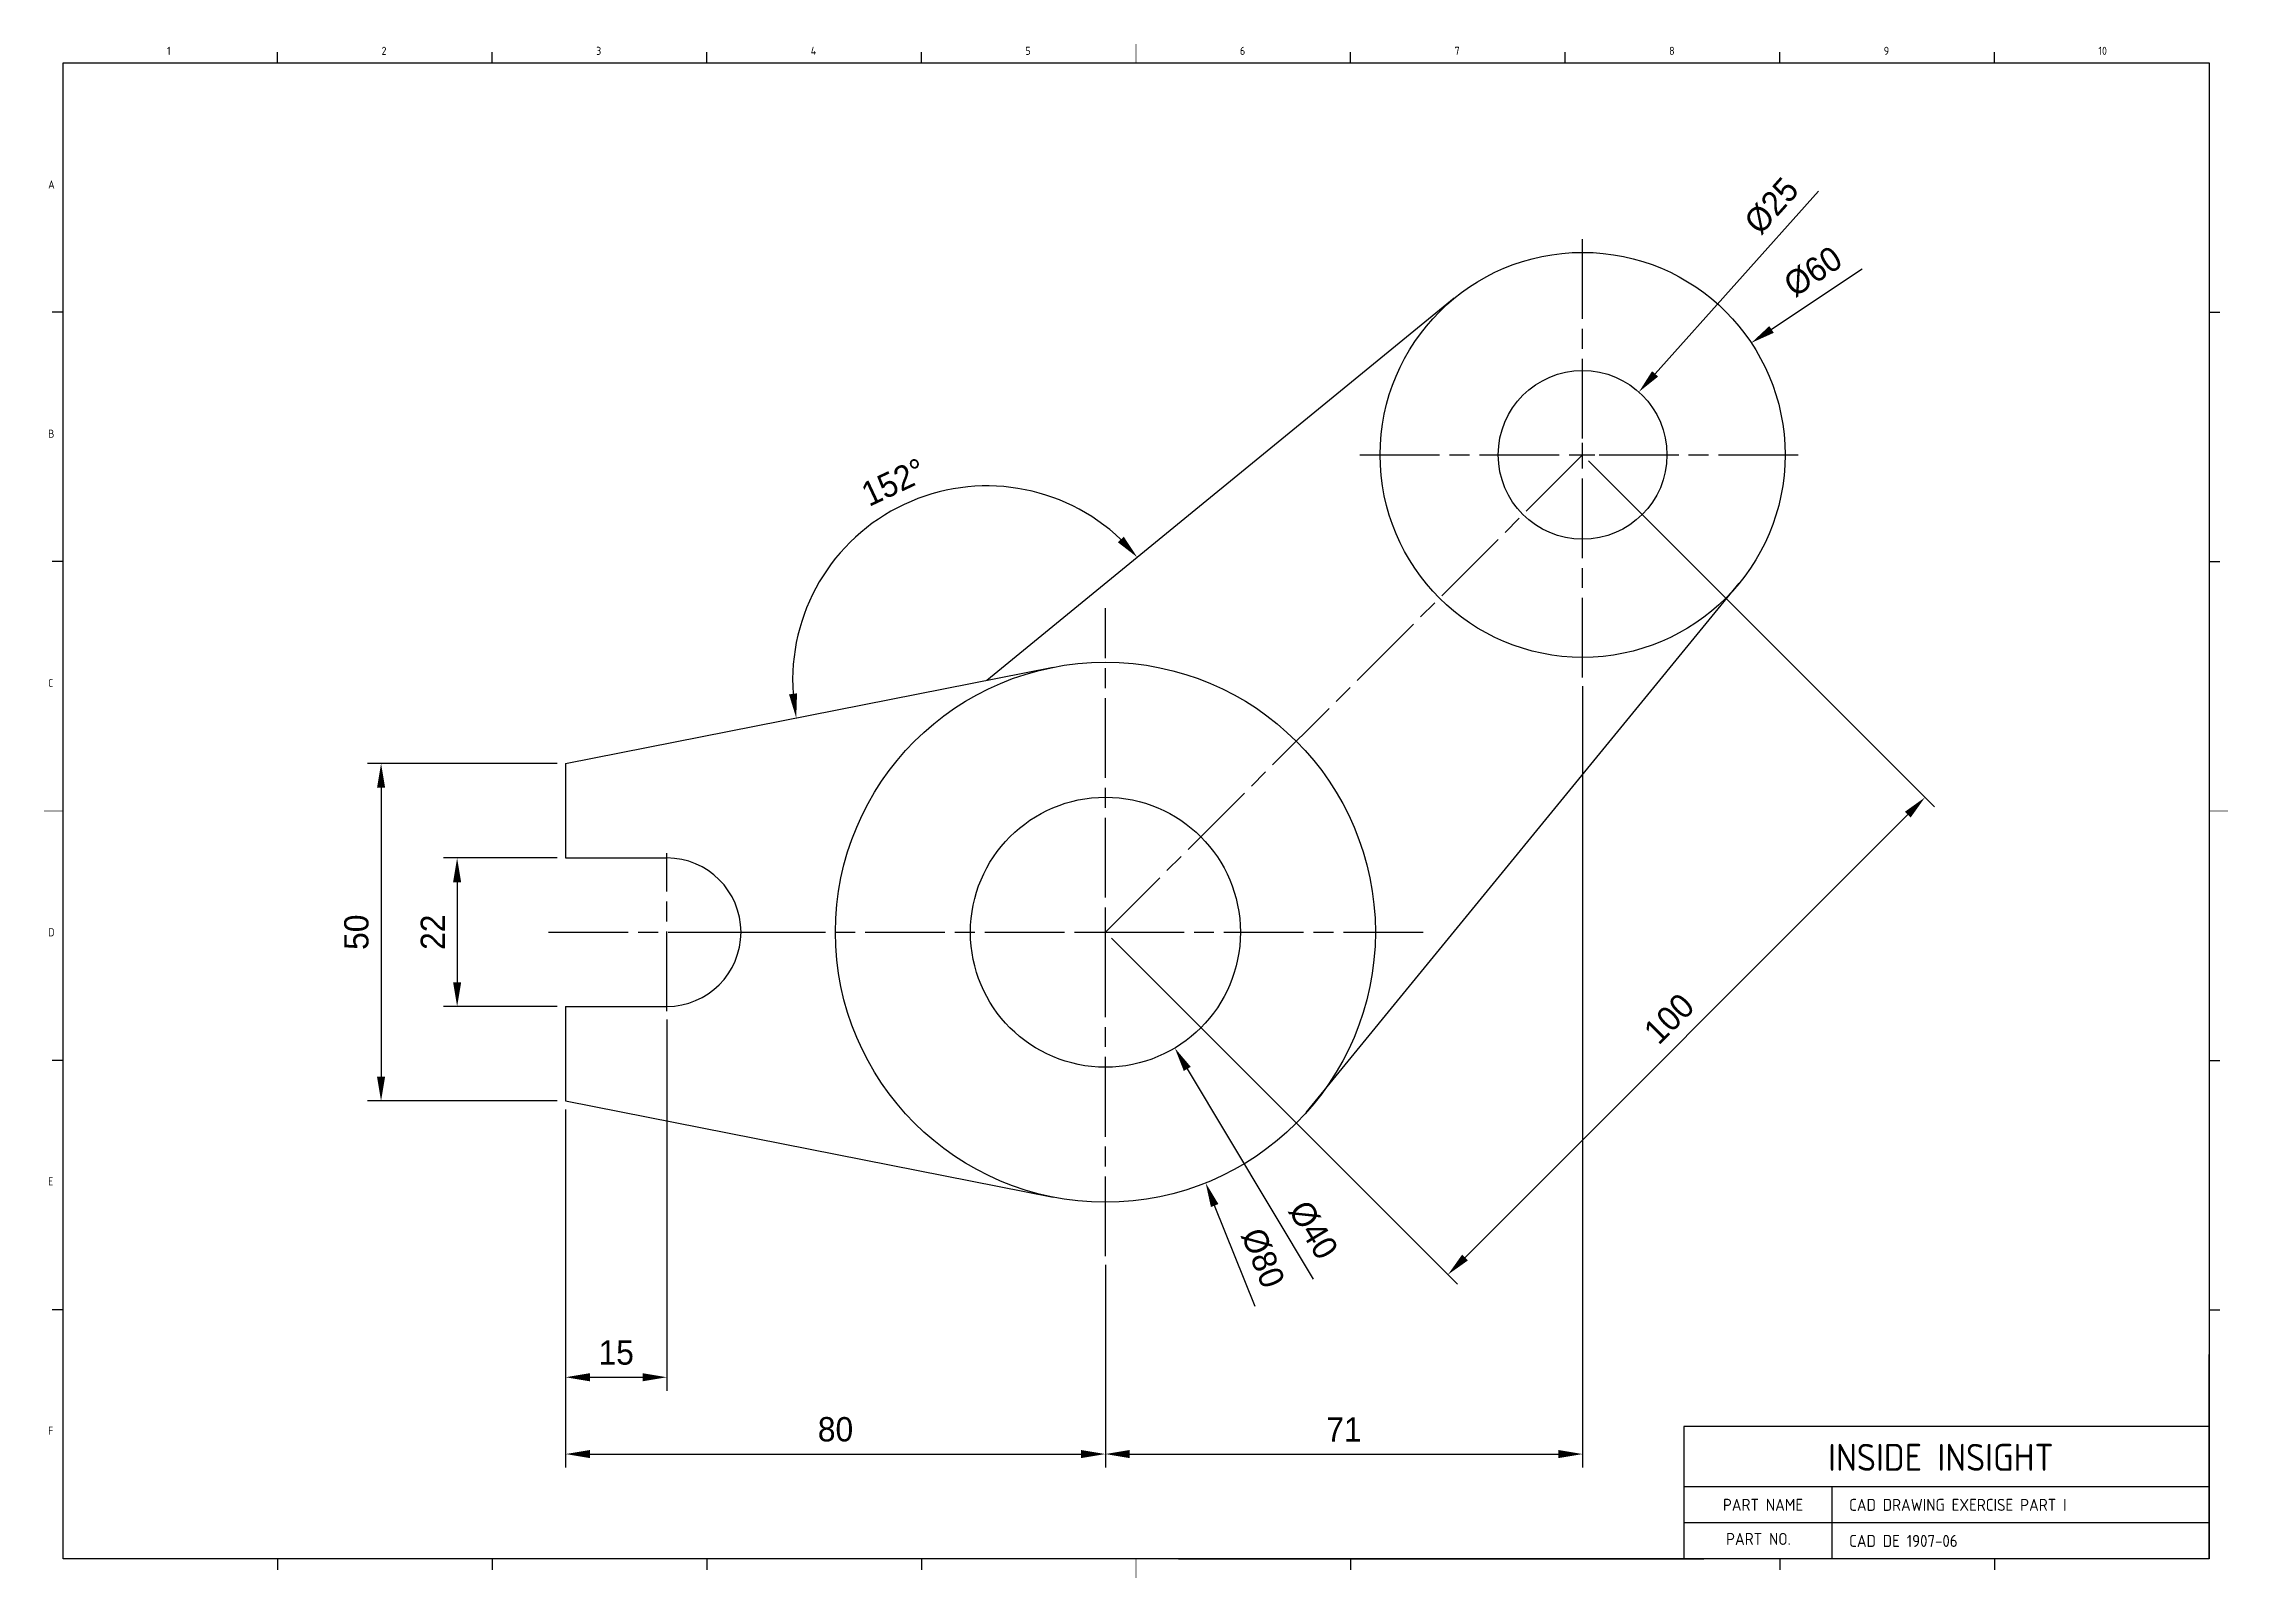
# Model space of a CAD drawing. Header units: inches. Extents: x 328 to 12229, y 132 to 477.
# Drawn here: x 2280.1 to 2603.8, y 137.6 to 364.9 of the extents above; entities that cross this region are included whole.
import ezdxf

# ---------------------------------------------------------------- set-up
doc = ezdxf.new("R2010")
doc.units = ezdxf.units.IN
doc.header["$MEASUREMENT"] = 0
for name, pattern in [('C2', [7.05, 6, -0.4, 0.25, -0.4]), ('CHAIN', [0.3543, 0.2362, -0.0295, 0.0591, -0.0295]), ('D2', [11.2, 8, -0.8, 0.4, -0.8, 0.4, -0.8])]:
    doc.linetypes.add(name, pattern=pattern)
doc.layers.add('1', color=1, linetype='C2')
doc.layers.add('3', color=3, linetype='D2')
doc.styles.add('A', font='GENISO', dxfattribs={"bigfont": 'WHGTXT'})
doc.styles.get("Standard").update_dxf_attribs({"font": 'gulim.ttc'})
doc.dimstyles.new('inside insight', dxfattribs={"dimscale": 20, "dimtxt": 0.18, "dimasz": 0.18, "dimexe": 0.1, "dimexo": 0.0625, "dimgap": 0.09, "dimtad": 1, "dimdec": 0, "dimzin": 0, "dimdsep": 46, "dimtxsty": 'Standard', "dimcen": 0.09, "dimclrd": 3, "dimclre": 3, "dimclrt": 2, "dimadec": 0, "dimazin": 0, "dimtfac": 1, "dimtdec": 0, "dimtofl": 0, "dimtmove": 0, "dimatfit": 3, "dimfxl": 0, "dimtolj": 1, "dimtzin": 0, "dimarcsym": 0})

msp = doc.modelspace()

# ---------------------------------------------------------------- texts
at = {"linetype": 'Continuous', "style": 'A'}
for s, p in [('CAD DRAWING EXERCISE PART I', (2547.629504, 147.555268)), ('CAD DE 1907-06', (2547.629504, 142.209268))]:
    msp.add_text(s, height=1.782, dxfattribs=at).set_placement(p)

# ---------------------------------------------------------------- blocks, each defined once
blk = doc.blocks.new('INSIDE INSIGHT TITLE BLOCK')
at = {"linetype": 'Continuous'}
for p, q in [((721.37, 362.03), (1039.37, 362.03)), ((721.37, 140.43), (721.37, 362.03)), ((1039.37, 362.03), (1039.37, 140.43)), ((1039.37, 140.43), (721.37, 140.43))]:
    blk.add_line(p, q, dxfattribs=at)
at = {"layer": '3', "color": 3, "linetype": 'Continuous'}
for p, q in [((753.17, 362.03), (753.17, 363.63)), ((784.97, 362.03), (784.97, 363.63)), ((848.57, 362.03), (848.57, 363.63)), ((912.17, 362.03), (912.17, 363.63)), ((943.97, 362.03), (943.97, 363.63)), ((975.77, 362.03), (975.77, 363.63)), ((1007.57, 362.03), (1007.57, 363.63)), ((721.37, 325.11), (719.77, 325.11)), ((1039.37, 325.11), (1040.97, 325.11)), ((721.37, 288.19), (719.77, 288.19)), ((1039.37, 288.19), (1040.97, 288.19)), ((721.37, 214.27), (719.77, 214.27)), ((1039.37, 214.27), (1040.97, 214.27)), ((721.37, 177.35), (719.77, 177.35)), ((1039.37, 177.35), (1040.97, 177.35)), ((1039.37, 140.43), (1039.37, 170.72)), ((1039.37, 160.03), (961.55, 160.03)), ((961.55, 160.03), (961.55, 140.43)), ((1039.37, 151.12), (961.55, 151.12)), ((983.53, 140.43), (983.53, 151.12)), ((1039.37, 145.77), (961.55, 145.77)), ((753.17, 140.43), (753.17, 138.83)), ((784.97, 140.43), (784.97, 138.83)), ((816.77, 140.43), (816.77, 138.83)), ((848.57, 140.43), (848.57, 138.83)), ((886.68, 140.43), (964.49, 140.43)), ((912.17, 140.43), (912.17, 138.83)), ((975.77, 140.43), (975.77, 138.83))]:
    blk.add_line(p, q, dxfattribs=at)
at = {"layer": '3', "linetype": 'Continuous'}
blk.add_line((816.77, 362.03), (816.77, 363.63), dxfattribs=at)
at = {"layer": '3', "color": 3, "linetype": 'Continuous', "const_width": 0.12}
for points in [[(880.37, 362.03), (880.37, 364.83)], [(721.37, 251.23), (718.57, 251.23)], [(1039.37, 251.23), (1042.17, 251.23)], [(880.37, 140.43), (880.37, 137.63)]]:
    blk.add_lwpolyline(points, dxfattribs=at)
at = {"linetype": 'Continuous', "style": 'A'}
for s, height, p in [('1', 1.2, (736.77, 363.23)), ('2', 1.2, (768.57, 363.23)), ('3', 1.2, (800.37, 363.23)), ('4', 1.2, (832.17, 363.23)), ('5', 1.2, (863.97, 363.23)), ('6', 1.2, (895.77, 363.23)), ('7', 1.2, (927.57, 363.23)), ('8', 1.2, (959.37, 363.23)), ('9', 1.2, (991.17, 363.23)), ('10', 1.2, (1022.97, 363.23)), ('A', 1.2, (719.17, 343.43)), ('B', 1.2, (719.17, 306.51)), ('C', 1.2, (719.17, 269.59)), ('D', 1.2, (719.17, 232.67)), ('E', 1.2, (719.17, 195.75)), ('F', 1.2, (719.17, 158.83)), ('PART NAME', 1.782, (967.34, 147.56)), ('PART NO.', 1.782, (967.81, 142.51))]:
    blk.add_text(s, height=height, dxfattribs=at).set_placement(p)
at = {"insert": (982.94, 157.48), "char_height": 3.9942, "width": 47.99, "attachment_point": 1, "style": 'A'}
blk.add_mtext('INSIDE INSIGHT', dxfattribs=at)
blk = doc.blocks.new('*D65')
at = {"color": 3, "lineweight": -2}
for p, q in [((2357.43, 207.02), (2357.43, 153.97)), ((2437.43, 184.02), (2437.43, 153.97)), ((2361.03, 155.97), (2433.83, 155.97))]:
    blk.add_line(p, q, dxfattribs=at)
at = {"color": 3}
for points in [[(2361.03, 156.57), (2361.03, 155.37), (2357.43, 155.97)], [(2433.83, 155.37), (2433.83, 156.57), (2437.43, 155.97)]]:
    blk.add_solid(points, dxfattribs=at)
at = {"layer": 'Defpoints', "color": 0}
for p in [(2357.43, 208.27), (2437.43, 185.27), (2437.43, 155.97)]:
    blk.add_point(p, dxfattribs=at)
at = {"color": 2, "insert": (2397.43, 159.62), "char_height": 3.6, "attachment_point": 5}
blk.add_mtext('\\A1;80', dxfattribs=at)
blk = doc.blocks.new('*D66')
at = {"color": 3, "lineweight": -2}
for p, q in [((2508.14, 269.73), (2508.14, 153.97)), ((2437.43, 182.77), (2437.43, 153.97)), ((2441.03, 155.97), (2504.54, 155.97))]:
    blk.add_line(p, q, dxfattribs=at)
at = {"color": 3}
for points in [[(2441.03, 156.57), (2441.03, 155.37), (2437.43, 155.97)], [(2504.54, 155.37), (2504.54, 156.57), (2508.14, 155.97)]]:
    blk.add_solid(points, dxfattribs=at)
at = {"layer": 'Defpoints', "color": 0}
for p in [(2508.14, 270.98), (2437.43, 184.02), (2508.14, 155.97)]:
    blk.add_point(p, dxfattribs=at)
at = {"color": 2, "insert": (2472.78, 159.62), "char_height": 3.6, "attachment_point": 5}
blk.add_mtext('\\A1;71', dxfattribs=at)
blk = doc.blocks.new('*D67')
at = {"color": 3, "lineweight": -2}
for p, q in [((2509.02, 303.1), (2560.29, 251.83)), ((2490.71, 185.08), (2556.33, 250.7)), ((2438.31, 232.39), (2489.58, 181.12))]:
    blk.add_line(p, q, dxfattribs=at)
at = {"color": 3}
for points in [[(2556.75, 250.27), (2555.9, 251.12), (2558.87, 253.24)], [(2490.28, 185.5), (2491.13, 184.65), (2488.16, 182.53)]]:
    blk.add_solid(points, dxfattribs=at)
at = {"layer": 'Defpoints', "color": 0}
for p in [(2508.14, 303.98), (2558.87, 253.24), (2437.43, 233.27)]:
    blk.add_point(p, dxfattribs=at)
at = {"color": 2, "insert": (2520.94, 220.47), "char_height": 3.6, "attachment_point": 5, "rotation": 45}
blk.add_mtext('\\A1;100', dxfattribs=at)
blk = doc.blocks.new('*D68')
at = {"color": 3, "lineweight": -2}
for p, q in [((2356.18, 258.27), (2328.09, 258.27)), ((2330.09, 254.67), (2330.09, 211.87)), ((2356.18, 208.27), (2328.09, 208.27))]:
    blk.add_line(p, q, dxfattribs=at)
at = {"color": 3}
for points in [[(2330.69, 254.67), (2329.49, 254.67), (2330.09, 258.27)], [(2329.49, 211.87), (2330.69, 211.87), (2330.09, 208.27)]]:
    blk.add_solid(points, dxfattribs=at)
at = {"layer": 'Defpoints', "color": 0}
for p in [(2357.43, 258.27), (2330.09, 208.27), (2357.43, 208.27)]:
    blk.add_point(p, dxfattribs=at)
at = {"color": 2, "insert": (2326.45, 233.27), "char_height": 3.6, "attachment_point": 5, "rotation": 90}
blk.add_mtext('\\A1;50', dxfattribs=at)
blk = doc.blocks.new('*D69')
at = {"color": 3, "lineweight": -2}
for p, q in [((2356.18, 244.27), (2339.36, 244.27)), ((2341.36, 240.67), (2341.36, 225.87)), ((2356.18, 222.27), (2339.36, 222.27))]:
    blk.add_line(p, q, dxfattribs=at)
at = {"color": 3}
for points in [[(2341.96, 240.67), (2340.76, 240.67), (2341.36, 244.27)], [(2340.76, 225.87), (2341.96, 225.87), (2341.36, 222.27)]]:
    blk.add_solid(points, dxfattribs=at)
at = {"layer": 'Defpoints', "color": 0}
for p in [(2357.43, 244.27), (2341.36, 222.27), (2357.43, 222.27)]:
    blk.add_point(p, dxfattribs=at)
at = {"color": 2, "insert": (2337.76, 233.27), "char_height": 3.6, "attachment_point": 5, "rotation": 90}
blk.add_mtext('\\A1;22', dxfattribs=at)
blk = doc.blocks.new('*D70')
at = {"color": 3, "lineweight": -2}
for p, q in [((2372.43, 220.32), (2372.43, 165.35)), ((2357.43, 207.02), (2357.43, 165.35)), ((2361.03, 167.35), (2368.83, 167.35))]:
    blk.add_line(p, q, dxfattribs=at)
at = {"color": 3}
for points in [[(2361.03, 167.95), (2361.03, 166.75), (2357.43, 167.35)], [(2368.83, 166.75), (2368.83, 167.95), (2372.43, 167.35)]]:
    blk.add_solid(points, dxfattribs=at)
at = {"layer": 'Defpoints', "color": 0}
for p in [(2372.43, 221.57), (2357.43, 208.27), (2372.43, 167.35)]:
    blk.add_point(p, dxfattribs=at)
at = {"color": 2, "insert": (2364.93, 170.99), "char_height": 3.6, "attachment_point": 5}
blk.add_mtext('\\A1;15', dxfattribs=at)
blk = doc.blocks.new('*D71')
at = {"color": 3, "lineweight": -2}
blk.add_arc((2419.87, 270.58), 28.8, 46.4282, 183.9838, dxfattribs=at)
at = {"color": 3}
for points in [[(2439.27, 291.03), (2440.15, 291.85), (2442.16, 288.8)], [(2390.54, 268.5), (2391.73, 268.66), (2391.61, 265.01)]]:
    blk.add_solid(points, dxfattribs=at)
at = {"layer": 'Defpoints', "color": 0}
for p in [(2489.11, 327.17), (2419.92, 299.37), (2429.69, 272.51), (2419.87, 270.58), (2357.43, 258.27)]:
    blk.add_point(p, dxfattribs=at)
at = {"color": 2, "insert": (2406.05, 299.93), "char_height": 3.6, "attachment_point": 5, "rotation": 25.206}
blk.add_mtext('\\A1;152%%d', dxfattribs=at)
blk = doc.blocks.new('*D72')
at = {"color": 3}
for p, q in [((2435.63, 233.27), (2439.23, 233.27)), ((2437.43, 231.47), (2437.43, 235.07))]:
    blk.add_line(p, q, dxfattribs=at)
at = {"color": 3, "lineweight": -2}
blk.add_line((2449.56, 213.03), (2468.23, 181.87), dxfattribs=at)
at = {"color": 3}
blk.add_solid([(2450.07, 213.33), (2449.04, 212.72), (2447.71, 216.11)], dxfattribs=at)
at = {"layer": 'Defpoints', "color": 0}
for p in [(2427.15, 250.43), (2447.71, 216.11)]:
    blk.add_point(p, dxfattribs=at)
at = {"color": 2, "insert": (2468.22, 189.16), "char_height": 3.6, "attachment_point": 5, "rotation": 300.9327}
blk.add_mtext('\\A1;%%c40', dxfattribs=at)
blk = doc.blocks.new('*D73')
at = {"color": 3}
for p, q in [((2435.63, 233.27), (2439.23, 233.27)), ((2437.43, 231.47), (2437.43, 235.07))]:
    blk.add_line(p, q, dxfattribs=at)
at = {"color": 3, "lineweight": -2}
blk.add_line((2459.6, 177.81), (2453.61, 192.79), dxfattribs=at)
at = {"color": 3}
blk.add_solid([(2454.17, 193.01), (2453.06, 192.56), (2452.28, 196.13)], dxfattribs=at)
at = {"layer": 'Defpoints', "color": 0}
for p in [(2422.57, 270.41), (2452.28, 196.13)]:
    blk.add_point(p, dxfattribs=at)
at = {"color": 2, "insert": (2460.75, 185.01), "char_height": 3.6, "attachment_point": 5, "rotation": 291.7943}
blk.add_mtext('\\A1;%%c80', dxfattribs=at)
blk = doc.blocks.new('*D74')
at = {"color": 3, "lineweight": -2}
blk.add_line((2518.88, 315.98), (2543.11, 343.04), dxfattribs=at)
at = {"color": 3}
for p, q in [((2508.14, 302.18), (2508.14, 305.78)), ((2506.34, 303.98), (2509.94, 303.98))]:
    blk.add_line(p, q, dxfattribs=at)
blk.add_solid([(2518.43, 316.38), (2519.32, 315.58), (2516.47, 313.29)], dxfattribs=at)
at = {"layer": 'Defpoints', "color": 0}
for p in [(2516.47, 313.29), (2499.8, 294.67)]:
    blk.add_point(p, dxfattribs=at)
at = {"color": 2, "insert": (2536.14, 340.87), "char_height": 3.6, "attachment_point": 5, "rotation": 48.1634}
blk.add_mtext('\\A1;%%c25', dxfattribs=at)
blk = doc.blocks.new('*D75')
at = {"color": 3, "lineweight": -2}
blk.add_line((2549.57, 331.48), (2536.13, 322.56), dxfattribs=at)
at = {"color": 3}
for p, q in [((2508.14, 302.18), (2508.14, 305.78)), ((2506.34, 303.98), (2509.94, 303.98))]:
    blk.add_line(p, q, dxfattribs=at)
blk.add_solid([(2535.8, 323.06), (2536.46, 322.06), (2533.13, 320.57)], dxfattribs=at)
at = {"layer": 'Defpoints', "color": 0}
for p in [(2533.13, 320.57), (2483.14, 287.39)]:
    blk.add_point(p, dxfattribs=at)
at = {"color": 2, "insert": (2542.28, 331.13), "char_height": 3.6, "attachment_point": 5, "rotation": 33.5795}
blk.add_mtext('\\A1;%%c60', dxfattribs=at)

# ---------------------------------------------------------------- dimensions: what is measured, and where the dimension line sits
for p1, p2, picture, middle in [((2499.7988, 294.667407), (2516.474011, 313.293661), '*D74', (2538.928518, 338.375403)), ((2427.145098, 250.425282), (2447.706356, 216.114429), '*D72', (2465.008655, 187.241844))]:
    dim = msp.add_diameter_dim_2p(p1=p1, p2=p2, dimstyle='inside insight')
    dim.commit()
    dim.dimension.update_dxf_attribs({"geometry": picture, "text_midpoint": middle, "dimtype": 163})
for p1, p2, picture, middle in [((2483.142822, 287.38774), (2533.129988, 320.573328), '*D75', (2542.28031, 331.133375)), ((2422.574725, 270.410773), (2452.27673, 196.128939), '*D73', (2460.745282, 185.014686))]:
    dim = msp.add_diameter_dim_2p(p1=p1, p2=p2, dimstyle='inside insight')
    dim.commit()
    dim.dimension.update_dxf_attribs({"geometry": picture, "text_midpoint": middle})
dim = msp.add_angular_dim_2l(base=(2419.919854, 299.37475), line1=((2489.105596, 327.17166), (2419.865048, 270.577998)), line2=((2357.425727, 258.269856), (2429.689727, 272.514655)), dimstyle='inside insight')
dim.commit()
dim.dimension.update_dxf_attribs({"geometry": '*D71', "text_midpoint": (2406.047376, 299.934022)})
for p1, p2, distance, picture, middle in [((2437.425727, 233.269856), (2508.136405, 303.980534), -71.752491, '*D67', (2520.937789, 220.468471)), ((2357.425727, 258.269856), (2357.425727, 208.269856), -27.332911, '*D68', (2326.447816, 233.269856)), ((2357.425727, 244.269856), (2357.425727, 222.269856), -16.061281, '*D69', (2337.760846, 233.269856))]:
    dim = msp.add_aligned_dim(p1=p1, p2=p2, distance=distance, dimstyle='inside insight')
    dim.commit()
    dim.dimension.update_dxf_attribs({"geometry": picture, "text_midpoint": middle})
for base, p1, p2, picture, middle in [((2508.136405, 155.973268), (2437.425727, 184.019856), (2508.136405, 270.980534), '*D66', (2472.781066, 159.621868)), ((2372.425727, 167.346214), (2357.425727, 208.269856), (2372.425727, 221.569856), '*D70', (2364.925727, 170.994814)), ((2437.425727, 155.973268), (2357.425727, 208.269856), (2437.425727, 185.269856), '*D65', (2397.425727, 159.618268))]:
    dim = msp.add_linear_dim(base=base, p1=p1, p2=p2, dimstyle='inside insight')
    dim.commit()
    dim.dimension.update_dxf_attribs({"geometry": picture, "text_midpoint": middle})

# ---------------------------------------------------------------- linework, layer by layer
for p, q in [((2489.105596, 327.17166), (2419.865048, 270.577998)), ((2467.188959, 206.54627), (2531.356527, 284.985115)), ((2357.425727, 258.269856), (2429.689727, 272.514655)), ((2357.425727, 258.269856), (2357.425727, 244.269856)), ((2357.425727, 244.269856), (2372.425727, 244.269856)), ((2357.425727, 222.269856), (2372.425727, 222.269856)), ((2357.425727, 222.269856), (2357.425727, 208.269856)), ((2357.425727, 208.269856), (2429.689727, 194.025056))]:
    msp.add_line(p, q)
for centre, radius in [((2508.136405, 303.980534), 30), ((2508.136405, 303.980534), 12.5), ((2437.425727, 233.269856), 40), ((2437.425727, 233.269856), 20)]:
    msp.add_circle(centre, radius)
msp.add_arc((2372.425727, 233.269856), 11, 270, 90)
at = {"layer": '1', "linetype": 'CHAIN', "ltscale": 50}
for p, q in [((2508.136405, 270.980534), (2508.136405, 336.980534)), ((2508.136405, 303.980534), (2437.425727, 233.269856)), ((2475.136405, 303.980534), (2541.136405, 303.980534)), ((2437.425727, 185.269856), (2437.425727, 281.269856)), ((2372.425727, 221.569856), (2372.425727, 244.969856)), ((2354.896134, 233.269856), (2384.125727, 233.269856)), ((2384.125727, 233.269856), (2485.425727, 233.269856))]:
    msp.add_line(p, q, dxfattribs=at)
at = {"layer": '3', "color": 3, "linetype": 'Continuous'}
msp.add_line((2569.156896, 140.427268), (2569.156896, 138.827268), dxfattribs=at)

# ---------------------------------------------------------------- block references
msp.add_blockref('INSIDE INSIGHT TITLE BLOCK', (1561.588281, 0))

msp.set_redraw_order([(e.dxf.handle, doc.entitydb.next_handle()) for e in msp.query("TEXT MTEXT ATTDEF DIMENSION ARC_DIMENSION")])  # texts and dimensions are drawn at this point

doc.saveas('drawing.dxf')
